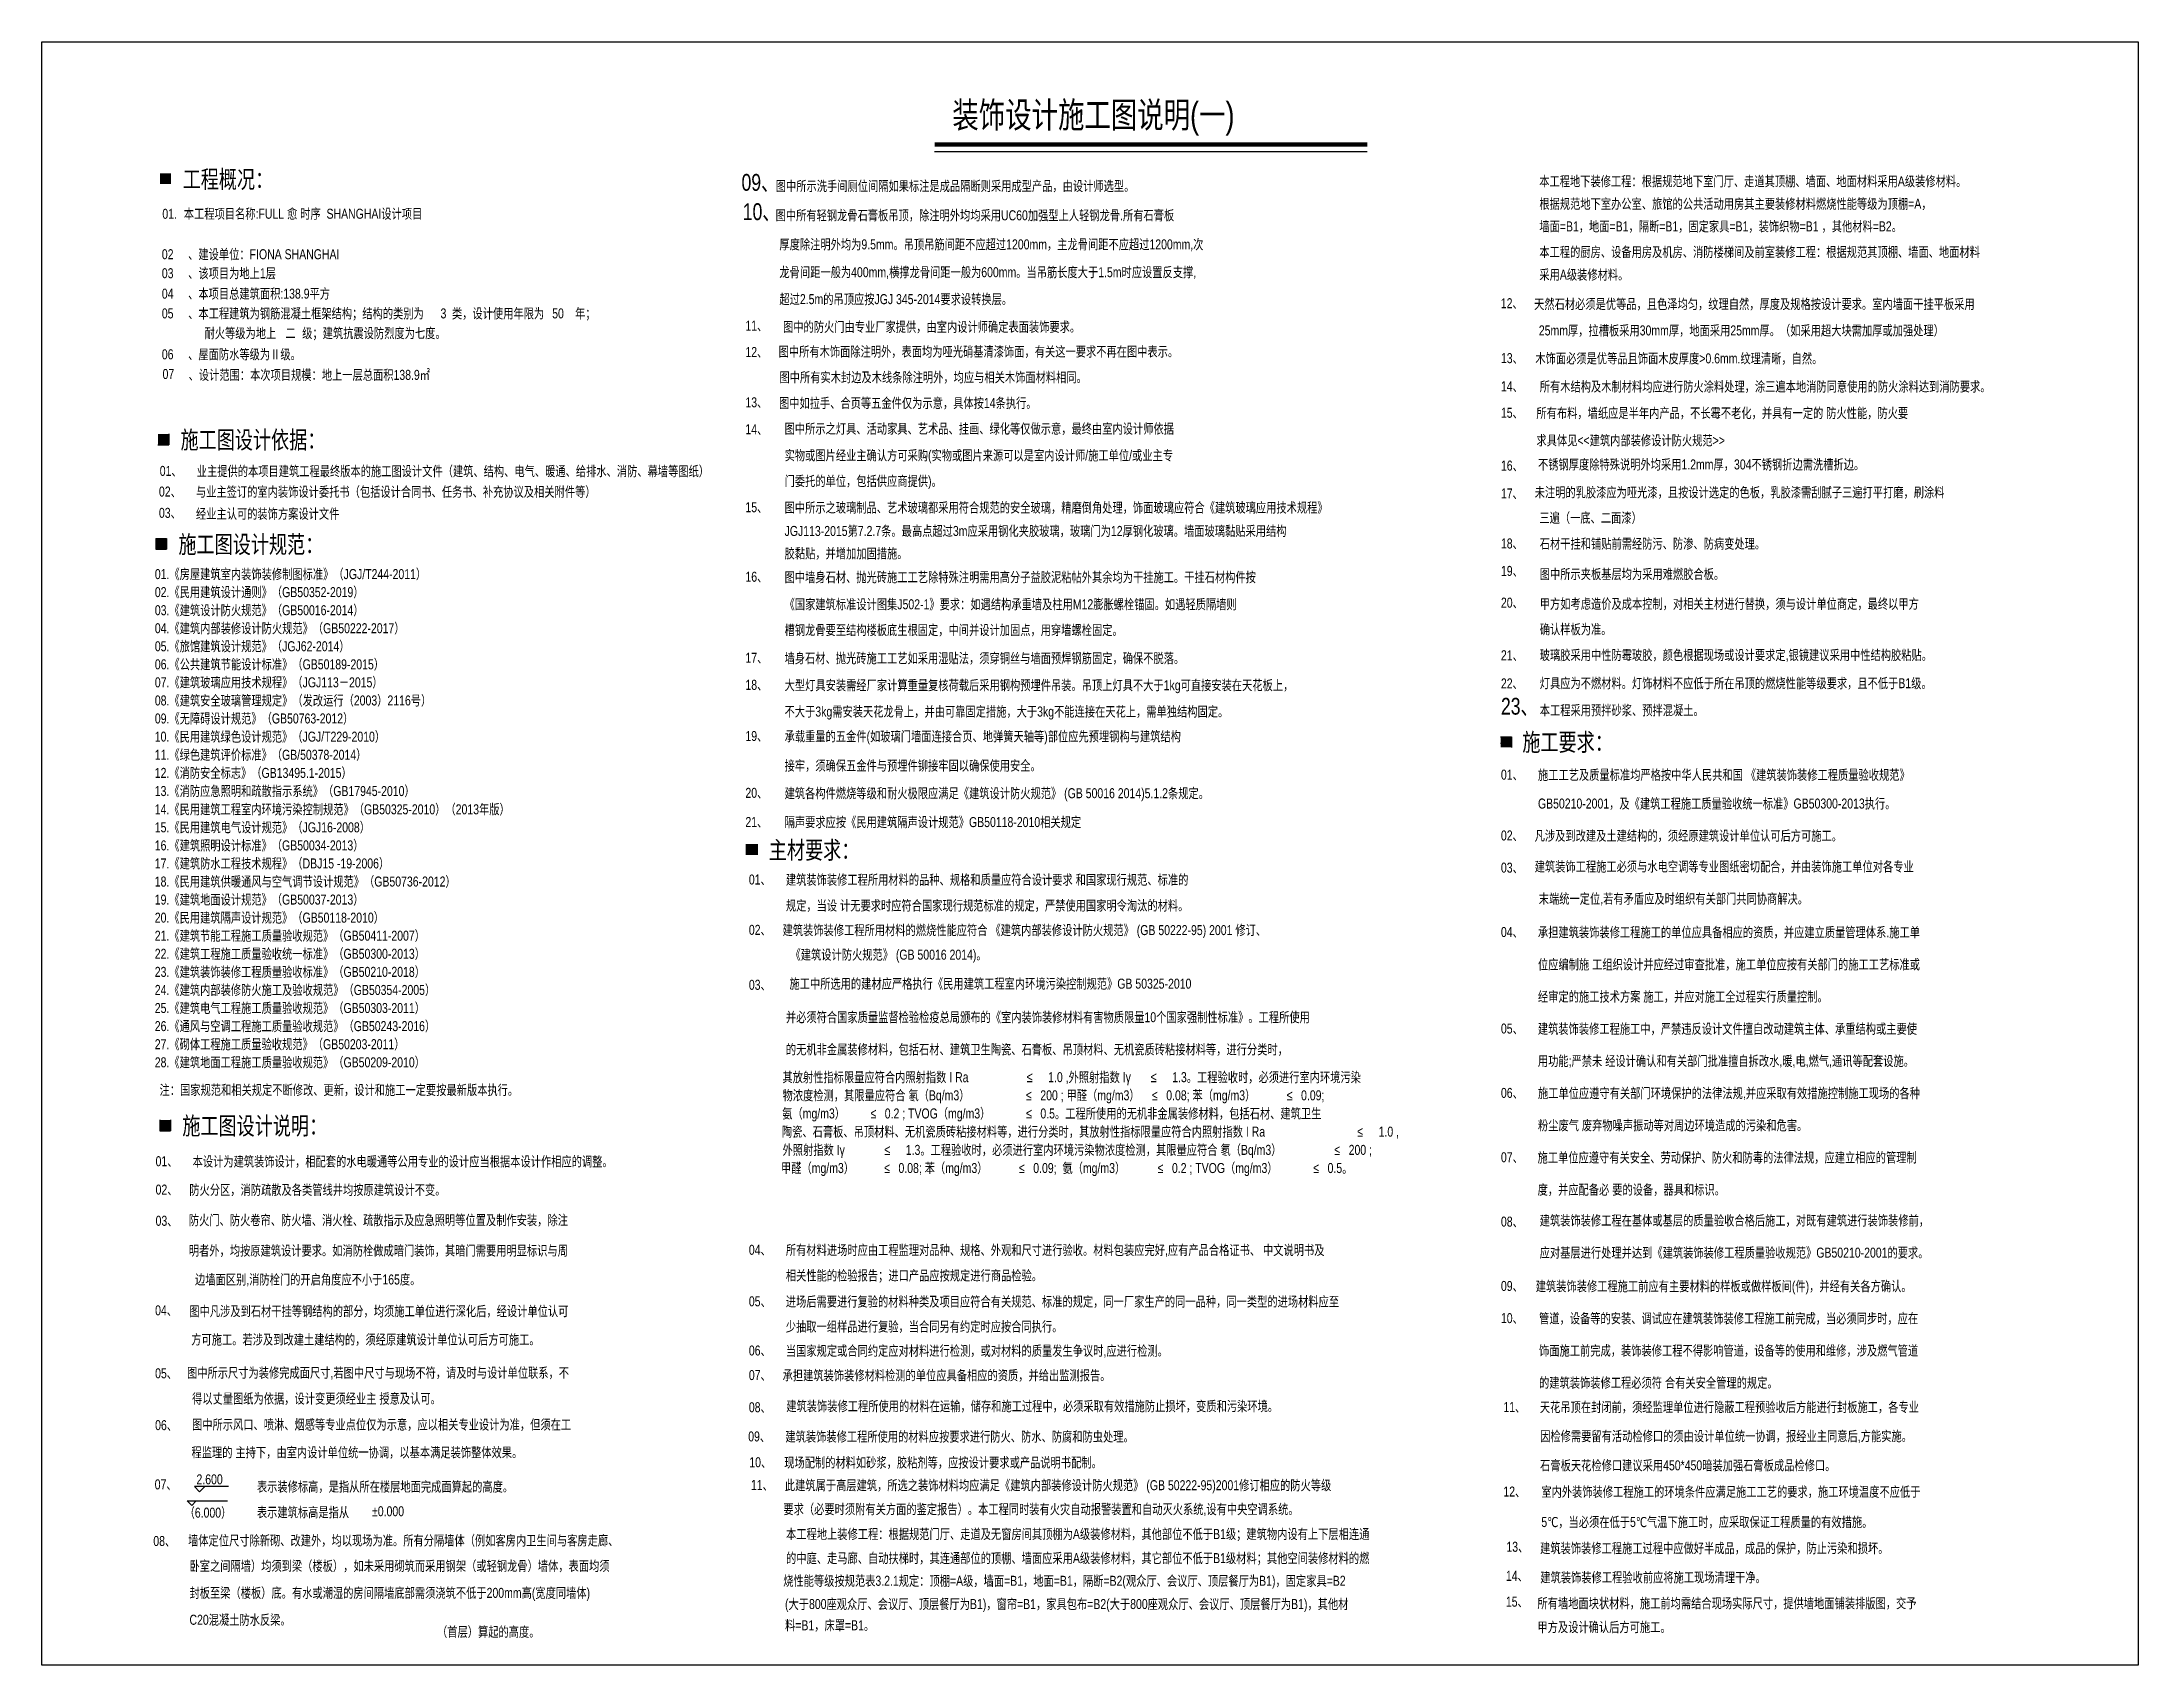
# Model space of a CAD drawing. Header units: millimetres. Extents: x -108685 to 756730, y -311791 to -113.
# Drawn here: x 38324 to 38847, y -518 to -113 of the extents above; entities that cross this region are included whole.
import ezdxf

# ---------------------------------------------------------------- set-up
doc = ezdxf.new("R2010")
doc.units = ezdxf.units.MM
for name, color, linetype in [('7-REFE', 50, 'Continuous'), ('IBS-Notes', 33, 'Continuous'), ('W-文字', 35, 'Continuous'), ('名称', 50, 'Continuous')]:
    doc.layers.add(name, color=color, linetype=linetype)
doc.styles.add('-宋体', font='arial.ttf', dxfattribs={"width": 0.75})

msp = doc.modelspace()

# ---------------------------------------------------------------- texts
at = {"layer": '7-REFE', "color": 44, "style": '-宋体', "width": 0.75}
for s, height, p in [('工程概况：', 4.418, (38358.79, -149.47, -0.43)), ('09、', 4.192, (38498.3, -150.14)), ('10、', 4.192, (38498.61, -157.45)), ('施工图设计依据：', 4.418, (38358.26, -214.51, -0.43)), ('施工图设计规范：', 4.418, (38357.74, -240.61, -0.43)), ('23、', 4.192, (38687.86, -280.9, -56.19)), ('施工要求：', 4.418, (38693.2, -289.98, -0.43)), ('主材要求：', 4.418, (38505.11, -316.91, -56.19)), ('施工图设计说明：', 4.418, (38358.71, -385.74, -0.43))]:
    msp.add_text(s, height=height, dxfattribs=at).set_placement(p)
at = {"layer": 'IBS-Notes', "color": 44, "linetype": 'ByBlock', "style": '-宋体', "width": 0.75}
msp.add_text('装饰设计施工图说明(一)', height=6.4444, dxfattribs=at).set_placement((38550.93, -134.41))
at = {"layer": '名称', "color": 44, "style": '-宋体', "width": 0.75}
for s, p in [('本工程地下装修工程：根据规范地下室门厅、走道其顶棚、墙面、地面材料采用A级装修材料。', (38697.42, -149.01, -56.19)), (' 图中所示洗手间厕位间隔如果标注是成品隔断则采用成型产品，由设计师选型。', (38506.12, -150.2)), ('01.', (38353.73, -157.14)), ('本工程项目名称:FULL 愈 时序  SHANGHAI设计项目', (38359.09, -157.12)), (' 图中所有轻钢龙骨石膏板吊顶，除注明外均均采用UC60加强型上人轻钢龙骨.所有石膏板', (38506.08, -157.51)), ('根据规范地下室办公室、旅馆的公共活动用房其主要装修材料燃烧性能等级为顶棚=A，', (38697.45, -154.64)), ('厚度除注明外均为9.5mm。吊顶吊筋间距不应超过1200mm，主龙骨间距不应超过1200mm,次', (38507.76, -164.77)), ('墙面=B1，地面=B1，隔断=B1，固定家具=B1，装饰织物=B1 ，其他材料=B2。 ', (38697.45, -160.28)), ('02', (38353.6, -167.23)), ('、建设单位：FIONA SHANGHAI', (38360.17, -167.23)), ('本工程的厨房、设备用房及机房、消防楼梯间及前室装修工程：根据规范其顶棚、墙面、地面材料', (38697.45, -166.67)), ('03', (38353.6, -171.97)), ('、该项目为地上1层', (38360.17, -171.97)), ('龙骨间距一般为400mm,横撑龙骨间距一般为600mm。当吊筋长度大于1.5m时应设置反支撑,', (38507.76, -171.71)), ('采用A级装修材料。', (38697.45, -172.33)), ('04', (38353.6, -177.07)), ('、本项目总建筑面积:138.9平方', (38360.17, -177.07)), ('超过2.5m的吊顶应按JGJ 345-2014要求设转换层。', (38507.76, -178.44)), ('12、', (38687.83, -179.46, -56.19)), (' 天然石材必须是优等品，且色泽均匀，纹理自然，厚度及规格按设计要求。室内墙面干挂平板采用', (38695.41, -179.66, -112.38)), ('05', (38353.6, -182)), ('、本工程建筑为钢筋混凝土框架结构；结构的类别为', (38360.17, -182)), ('3', (38423.17, -182)), ('类，设计使用年限为', (38426.02, -182)), ('50', (38451.04, -182)), ('年；', (38456.75, -182)), ('11、', (38499.27, -185.06)), ('图中的防火门由专业厂家提供，由室内设计师确定表面装饰要求。', (38508.66, -185.35)), ('耐火等级为地上', (38364.26, -186.92)), ('二 ', (38384.46, -186.92)), ('级；建筑抗震设防烈度为七度。', (38388.64, -186.92)), ('25mm厚，拉槽板采用30mm厚，地面采用25mm厚。（如采用超大块需加厚或加强处理）', (38697.32, -186.25, -56.19)), ('06', (38353.6, -192.21)), ('、屋面防水等级为Ⅱ级。', (38360.17, -192.21)), ('12、', (38499.27, -191.63)), (' 图中所有木饰面除注明外，表面均为哑光硝基清漆饰面，有关这一要求不再在图中表示。', (38506.83, -191.52)), ('13、', (38687.86, -193.17, -56.19)), (' 木饰面必须是优等品且饰面木皮厚度>0.6mm.纹理清晰，自然。', (38695.73, -193.23, -56.19)), ('07', (38353.78, -197.13)), ('、设计范围：本次项目规模：地上一层总面积138.9㎡', (38360.28, -197.34)), (' 图中所有实木封边及木线条除注明外，均应与相关木饰面材料相同。', (38507.04, -197.93, -111.53)), ('14、', (38687.86, -200.2, -56.19)), ('所有木结构及木制材料均应进行防火涂料处理，涂三遍本地消防同意使用的防火涂料达到消防要求。', (38697.55, -200.25, -56.19)), ('13、', (38499.27, -204.19)), (' 图中如拉手、合页等五金件仅为示意，具体按14条执行。', (38506.92, -204.37)), (' 所有布料，墙纸应是半年内产品，不长霉不老化，并具有一定的 防火性能，防火要', (38695.99, -206.86, -56.19)), ('14、', (38499.27, -210.9)), ('图中所示之灯具、活动家具、艺术品、挂画、绿化等仅做示意，最终由室内设计师依据', (38509.05, -210.77, -111.53)), ('15、', (38687.86, -206.8, -56.19)), (' 求具体见<<建筑内部装修设计防火规范>>', (38695.99, -213.69, -56.19)), ('01、', (38353.08, -221.31, -0.43)), ('业主提供的本项目建筑工程最终版本的施工图设计文件（建筑、结构、电气、暖通、给排水、消防、幕墙等图纸） ', (38362.32, -221.37, -0.43)), ('实物或图片经业主确认方可采购(实物或图片来源可以是室内设计师/施工单位/或业主专', (38509.05, -217.43, -111.53)), ('16、', (38687.86, -219.99, -56.19)), ('不锈钢厚度除特殊说明外均采用1.2mm厚，304不锈钢折边需洗槽折边。', (38697.11, -219.7, -56.19)), ('02、', (38352.88, -226.47, -0.43)), ('与业主签订的室内装饰设计委托书（包括设计合同书、任务书、补充协议及相关附件等） ', (38362.12, -226.52, -0.43)), ('门委托的单位，包括供应商提供)。 ', (38509.05, -223.84, -111.53)), ('17、', (38687.86, -226.94, -56.19)), (' 未注明的乳胶漆应为哑光漆，且按设计选定的色板，乳胶漆需刮腻子三遍打平打磨，刷涂料', (38695.55, -226.66, -56.19)), ('03、', (38352.88, -231.78, -0.43)), ('经业主认可的装饰方案设计文件', (38362.12, -232.01, -0.43)), ('15、', (38499.27, -230.37)), ('图中所示之玻璃制品、艺术玻璃都采用符合规范的安全玻璃，精磨倒角处理，饰面玻璃应符合《建筑玻璃应用技术规程》', (38509.05, -230.46, -111.53)), ('三遍（一底、二面漆）', (38697.45, -233.01, -56.19)), ('JGJ113-2015第7.2.7条。最高点超过3m应采用钢化夹胶玻璃，玻璃门为12厚钢化玻璃。墙面玻璃黏贴采用结构', (38509.05, -236.3, -111.53)), ('胶黏贴，并增加加固措施。 ', (38509.05, -241.9, -111.53)), ('18、', (38687.86, -239.42, -56.19)), ('石材干挂和铺贴前需经防污、防渗、防病变处理。', (38697.55, -239.48, -56.19)), ('       01.《房屋建筑室内装饰装修制图标准》（JGJ/T244-2011）', (38346.76, -247.07)), ('16、', (38499.27, -247.73)), ('图中墙身石材、抛光砖施工工艺除特殊注明需用高分子益胶泥粘帖外其余均为干挂施工。干挂石材构件按', (38509.05, -247.83, -111.53)), ('19、', (38687.86, -246.28, -56.19)), ('图中所示夹板基层均为采用难燃胶合板。', (38697.55, -247.06, -56.19)), ('       02.《民用建筑设计通则》（GB50352-2019）', (38346.76, -251.57)), ('       03.《建筑设计防火规范》（GB50016-2014）', (38346.76, -256.08)), ('《国家建筑标准设计图集J502-1》要求：如遇结构承重墙及柱用M12膨胀螺栓锚固。如遇轻质隔墙则', (38509.05, -254.6, -111.53)), ('20、', (38687.86, -254.19, -56.19)), ('甲方如考虑造价及成本控制，对相关主材进行替换，须与设计单位商定，最终以甲方', (38697.55, -254.49, -56.19)), ('       04.《建筑内部装修设计防火规范》（GB50222-2017）', (38346.76, -260.58)), ('槽钢龙骨要至结构楼板底生根固定，中间并设计加固点，用穿墙螺栓固定。', (38509.05, -261.03, -111.53)), ('确认样板为准。', (38697.55, -260.84, -56.19)), ('       05.《旅馆建筑设计规范》（JGJ62-2014）', (38346.76, -265.08)), ('       06.《公共建筑节能设计标准》（GB50189-2015）', (38346.76, -269.59)), ('17、', (38499.27, -267.96)), ('墙身石材、抛光砖施工工艺如采用湿贴法，须穿铜丝与墙面预焊钢筋固定，确保不脱落。', (38509.05, -268.06, -111.53)), ('21、', (38687.86, -267.33, -56.19)), ('玻璃胶采用中性防霉玻胶，颜色根据现场或设计要求定,银镜建议采用中性结构胶粘贴。', (38697.55, -267.27, -56.19)), ('       07.《建筑玻璃应用技术规程》（JGJ113－2015）', (38346.76, -274.09)), ('大型灯具安装需经厂家计算重量复核荷载后采用钢构预埋件吊装。吊顶上灯具不大于1kg可直接安装在天花板上，', (38509.05, -274.8, -111.53)), ('22、', (38687.86, -274.36, -56.19)), ('灯具应为不燃材料。灯饰材料不应低于所在吊顶的燃烧性能等级要求，且不低于B1级。', (38697.55, -274.3, -56.19)), ('       08.《建筑安全玻璃管理规定》（发改运行（2003）2116号）', (38346.76, -278.61)), ('18、', (38499.27, -274.71)), ('       09.《无障碍设计规范》（GB50763-2012）', (38346.76, -283.11)), ('不大于3kg需安装天花龙骨上，并由可靠固定措施，大于3kg不能连接在天花上，需单独结构固定。', (38509.05, -281.38, -111.53)), ('本工程采用预拌砂浆、预拌混凝土。', (38697.55, -281.06, -56.19)), ('      10.《民用建筑绿色设计规范》（JGJ/T229-2010）', (38347.47, -287.64)), ('19、', (38499.27, -287.48)), ('承载重量的五金件(如玻璃门墙面连接合页、地弹簧天轴等)部位应先预埋钢构与建筑结构', (38509.05, -287.57, -111.53)), ('      11.《绿色建筑评价标准》（GB/50378-2014）', (38347.47, -292.17)), ('接牢，须确保五金件与预埋件铆接牢固以确保使用安全。', (38509.05, -294.87, -111.53)), ('      12.《消防安全标志》（GB13495.1-2015）', (38347.47, -296.69)), ('01、', (38687.86, -297.13, -0.43)), ('施工工艺及质量标准均严格按中华人民共和国 《建筑装饰装修工程质量验收规范》', (38697.1, -297.18, -0.43)), ('      13.《消防应急照明和疏散指示系统》（GB17945-2010）', (38347.47, -301.22)), ('      14.《民用建筑工程室内环境污染控制规范》（GB50325-2010）（2013年版）', (38347.47, -305.78)), ('20、', (38499.27, -301.67)), ('建筑各构件燃烧等级和耐火极限应满足《建筑设计防火规范》 (GB 50016 2014)5.1.2条规定。', (38509.05, -301.76, -111.53)), ('GB50210-2001，及《建筑工程施工质量验收统一标准》GB50300-2013执行。', (38697.1, -304.34, -0.43)), ('      15.《民用建筑电气设计规范》（JGJ16-2008）', (38347.47, -310.28)), ('21、', (38499.27, -308.94)), ('隔声要求应按《民用建筑隔声设计规范》GB50118-2010相关规定', (38509.05, -308.97, -111.53)), ('      16.《建筑照明设计标准》（GB50034-2013）', (38347.47, -314.79)), ('02、', (38687.86, -312.31, -0.43)), (' 凡涉及到改建及土建结构的，须经原建筑设计单位认可后方可施工。', (38695.55, -312.37, -0.43)), ('      17.《建筑防水工程技术规程》（DBJ15 -19-2006）', (38347.47, -319.29)), ('03、', (38687.86, -320.34, -0.43)), (' 建筑装饰工程施工必须与水电空调等专业图纸密切配合，并由装饰施工单位对各专业', (38695.55, -320.06, -0.43)), ('      18.《民用建筑供暖通风与空气调节设计规范》（GB50736-2012）', (38347.47, -323.81)), ('01、', (38500.13, -323.3, -56.19)), ('建筑装饰装修工程所用材料的品种、规格和质量应符合设计要求 和国家现行规范、标准的', (38509.37, -323.36, -56.19)), ('      19.《建筑地面设计规范》（GB50037-2013）', (38347.47, -328.31)), ('规定，当设 计无要求时应符合国家现行规范标准的规定，严禁使用国家明令淘汰的材料。', (38509.37, -329.79, -56.19)), ('末端统一定位,若有矛盾应及时组织有关部门共同协商解决。', (38697.3, -328.09, -0.43)), ('      20.《民用建筑隔声设计规范》（GB50118-2010）', (38347.47, -332.82)), ('      21.《建筑节能工程施工质量验收规范》（GB50411-2007）', (38347.47, -337.33)), ('02、', (38500.13, -335.87, -56.19)), (' 建筑装饰装修工程所用材料的燃烧性能应符合 《建筑内部装修设计防火规范》 (GB 50222-95) 2001 修订、', (38507.82, -335.93, -56.19)), ('04、', (38687.86, -336.41, -0.43)), ('承担建筑装饰装修工程施工的单位应具备相应的资质，并应建立质量管理体系.施工单', (38697.1, -336.46, -0.43)), ('      22.《建筑工程施工质量验收统一标准》（GB50300-2013）', (38347.47, -341.85)), ('《建筑设计防火规范》 (GB 50016 2014)。', (38510.53, -342.06, -56.19)), ('      23.《建筑装饰装修工程质量验收标准》（GB50210-2018）', (38347.47, -346.36)), ('位应编制施 工组织设计并应经过审查批准，施工单位应按有关部门的施工工艺标准或', (38697.1, -344.5, -0.43)), ('      24.《建筑内部装修防火施工及验收规范》（GB50354-2005）', (38347.47, -350.87)), ('03、', (38500.13, -349.59, -56.19)), ('施工中所选用的建材应严格执行《民用建筑工程室内环境污染控制规范》GB 50325-2010  ', (38510.26, -349.3, -56.19)), ('经审定的施工技术方案 施工，并应对施工全过程实行质量控制。', (38697.1, -352.53, -0.43)), ('      25.《建筑电气工程施工质量验收规范》（GB50303-2011）', (38347.47, -355.38)), ('并必须符合国家质量监督检验检疫总局颁布的《室内装饰装修材料有害物质限量10个国家强制性标准》。工程所使用 ', (38509.37, -357.67, -56.19)), ('      26.《通风与空调工程施工质量验收规范》（GB50243-2016）', (38347.47, -359.9)), ('05、', (38687.86, -360.5, -0.43)), ('建筑装饰装修工程施工中，严禁违反设计文件擅自改动建筑主体、承重结构或主要使', (38697.08, -360.56, -0.43)), ('      27.《砌体工程施工质量验收规范》（GB50203-2011）', (38347.47, -364.41)), ('      28.《建筑地面工程施工质量验收规范》（GB50209-2010）', (38347.47, -368.93)), ('的无机非金属装修材料，包括石材、建筑卫生陶瓷、石膏板、吊顶材料、无机瓷质砖粘接材料等，进行分类时，', (38509.37, -365.71, -56.19)), ('用功能;严禁未 经设计确认和有关部门批准擅自拆改水,暖,电,燃气,通讯等配套设施。', (38697.08, -368.59, -0.43)), ('其放射性指标限量应符合内照射指数 I Ra ', (38508.51, -372.64)), ('≤ ', (38569.51, -372.64)), ('1.0 ,外照射指数 Iγ ', (38574.84, -372.64)), ('≤ ', (38600.46, -372.64)), ('1.3。工程验收时，必须进行室内环境污染', (38605.8, -372.64)), ('注：国家规范和相关规定不断修改、更新，设计和施工一定要按最新版本执行。', (38353.03, -375.83, -0.43)), ('物浓度检测，其限量应符合 氡（Bq/m3） ', (38508.54, -377.17)), ('≤', (38569.32, -377.17)), ('200 ; 甲醛（mg/m3） ', (38572.88, -377.17)), ('≤', (38600.76, -377.17)), ('0.08; 苯（mg/m3） ', (38604.32, -377.17)), ('≤', (38634.41, -377.17)), ('0.09;', (38637.97, -377.17)), ('06、', (38687.86, -376.57, -0.43)), ('施工单位应遵守有关部门环境保护的法律法规,并应采取有效措施控制施工现场的各种', (38697.1, -376.62, -0.43)), ('氨（mg/m3） ', (38508.46, -381.7)), ('≤', (38530.5, -381.7)), ('0.2 ; TVOG（mg/m3） ', (38534.05, -381.7)), ('≤', (38569.35, -381.7)), ('0.5。工程所使用的无机非金属装修材料，包括石材、建筑卫生', (38572.9, -381.7)), ('粉尘废气 废弃物噪声振动等对周边环境造成的污染和危害。', (38697.1, -384.66, -0.43)), ('陶瓷、石膏板、吊顶材料、无机瓷质砖粘接材料等，进行分类时，其放射性指标限量应符合内照射指数 I Ra ', (38508.38, -386.24)), ('≤ ', (38652, -386.24)), ('1.0 ,', (38657.33, -386.24)), ('01、', (38352.04, -393.62, -0.86)), ('本设计为建筑装饰设计，相配套的水电暖通等公用专业的设计应当根据本设计作相应的调整。', (38361.28, -393.68, -0.86)), ('甲醛（mg/m3） ', (38508.15, -395.32)), ('外照射指数 Iγ ', (38508.54, -390.79)), ('≤ ', (38533.97, -390.79)), ('0.08; 苯（mg/m3） ', (38537.47, -395.32)), ('1.3。工程验收时，必须进行室内环境污染物浓度检测，其限量应符合 氡（Bq/m3） ', (38539.3, -390.79)), ('0.09;  氨（mg/m3） ', (38571.12, -395.32)), ('0.2 ; TVOG（mg/m3） ', (38605.74, -395.32)), ('≤', (38646.29, -390.79)), ('200 ;', (38649.85, -390.79)), ('07、', (38687.86, -392.63, -0.43)), ('施工单位应遵守有关安全、劳动保护、防火和防毒的法律法规，应建立相应的管理制', (38697.01, -392.69, -0.43)), ('≤', (38533.91, -395.32)), ('≤', (38567.56, -395.32)), ('≤', (38602.18, -395.32)), ('≤', (38641.03, -395.32)), ('0.5。', (38644.59, -395.32)), ('02、', (38352.04, -400.7, -0.86)), (' 防火分区，消防疏散及各类管线井均按原建筑设计不变。', (38359.73, -400.76, -0.86)), ('度，并应配备必 要的设备，器具和标识。', (38697.01, -400.72, -0.43)), ('03、', (38352.04, -408.49, -0.86)), (' 防火门、防火卷帘、防火墙、消火栓、疏散指示及应急照明等位置及制作安装，除注', (38359.61, -408.32, -0.86)), ('08、', (38687.86, -408.7, -0.43)), ('建筑装饰装修工程在基体或基层的质量验收合格后施工，对既有建筑进行装饰装修前，', (38697.53, -408.41, -0.43)), (' 明者外，均按原建筑设计要求。如消防栓做成暗门装饰，其暗门需要用明显标识与周', (38359.61, -415.92, -0.86)), ('04、', (38500.13, -415.73, -56.19)), ('所有材料进场时应由工程监理对品种、规格、外观和尺寸进行验收。材料包装应完好,应有产品合格证书、 中文说明书及', (38509.37, -415.79, -56.19)), ('应对基层进行处理并达到《建筑装饰装修工程质量验收规范》GB50210-2001的要求。', (38697.53, -416.44, -0.43)), ('边墙面区别,消防栓门的开启角度应不小于165度。', (38361.89, -423.14, -0.86)), ('相关性能的检验报告；进口产品应按规定进行商品检验。 ', (38509.37, -422.14, -56.19)), ('09、', (38687.86, -424.76, -0.43)), (' 建筑装饰装修工程施工前应有主要材料的样板或做样板间(件)，并经有关各方确认。', (38695.82, -424.82, -0.43)), ('04、', (38351.92, -430.84, -0.86)), (' 图中凡涉及到石材干挂等钢结构的部分，均须施工单位进行深化后，经设计单位认可', (38359.73, -431.04, -0.86)), ('05、', (38500.13, -428.59, -56.19)), ('进场后需要进行复验的材料种类及项目应符合有关规范、标准的规定，同一厂家生产的同一品种，同一类型的进场材料应至', (38509.35, -428.65, -56.19)), ('少抽取一组样品进行复验，当合同另有约定时应按合同执行。', (38509.35, -434.89, -56.19)), ('10、', (38687.86, -432.79, -0.43)), ('管道，设备等的安装、调试应在建筑装饰装修工程施工前完成，当必须同步时，应在', (38697.38, -432.85, -0.43)), ('方可施工。若涉及到改建土建结构的，须经原建筑设计单位认可后方可施工。', (38360.94, -438.13, -0.43)), ('06、', (38500.13, -440.87, -56.19)), ('当国家规定或合同约定应对材料进行检测，或对材料的质量发生争议时,应进行检测。', (38509.37, -440.93, -56.19)), ('饰面施工前完成，装饰装修工程不得影响管道，设备等的使用和维修，涉及燃气管道', (38697.38, -440.88, -0.43)), ('05、', (38351.92, -446.55, -0.86)), (' 图中所示尺寸为装修完成面尺寸,若图中尺寸与现场不符，请及时与设计单位联系，不', (38359.16, -446.41, -0.86)), ('07、', (38500.13, -447, -56.19)), (' 承担建筑装饰装修材料检测的单位应具备相应的资质，并给出监测报告。', (38507.82, -447.06, -56.19)), ('得以丈量图纸为依据，设计变更须经业主 授意及认可。', (38361.14, -452.86, -0.86)), ('的建筑装饰装修工程必须符 合有关安全管理的规定。', (38697.38, -448.91, -0.43)), ('08、', (38500.13, -455.03, -56.19)), ('建筑装饰装修工程所使用的材料在运输，储存和施工过程中，必须采取有效措施防止损坏，变质和污染环境。 ', (38509.47, -454.75, -56.19)), ('11、', (38688.47, -454.98, -0.43)), ('天花吊顶在封闭前，须经监理单位进行隐蔽工程预验收后方能进行封板施工，各专业', (38697.58, -454.98, -0.43)), ('06、', (38351.92, -459.5, -0.86)), ('图中所示风口、喷淋、烟感等专业点位仅为示意，应以相关专业设计为准，但须在工', (38361.14, -459.35, -0.86)), ('09、', (38499.97, -462.31, -56.19)), ('建筑装饰装修工程所使用的材料应按要求进行防火、防水、防腐和防虫处理。', (38509.25, -462.36, -56.19)), ('因检修需要留有活动检修口的须由设计单位统一协调，报经业主同意后,方能实施。', (38697.65, -462.24, -0.43)), ('程监理的 主持下，由室内设计单位统一协调，以基本满足装饰整体效果。', (38361.01, -466.29, -0.86)), ('2.600', (38362.25, -473.02, 16.3)), ('10、', (38500.24, -468.76, -56.19)), ('现场配制的材料如砂浆，胶粘剂等，应按设计要求或产品说明书配制。', (38508.95, -468.82, -56.19)), ('石膏板天花检修口建议采用450*450暗装加强石膏板成品检修口。', (38697.65, -469.54, -0.43)), ('07、', (38351.82, -474.29, -0.43)), ('表示装修标高，是指从所在楼层地面完成面算起的高度。', (38377.34, -474.85, -0.43)), ('11、', (38500.65, -474.43, -56.19)), ('此建筑属于高层建筑，所选之装饰材料均应满足《建筑内部装修设计防火规范》 (GB 50222-95)2001修订相应的防火等级', (38509.11, -474.49, -56.19)), ('12、', (38688.47, -476.07, -0.43)), ('室内外装饰装修工程施工的环境条件应满足施工工艺的要求，施工环境温度不应低于', (38697.95, -476.13, -0.43)), ('（6.000）', (38359.28, -481.34, 51.38)), ('表示建筑标高是指从', (38377.33, -481.25, 51.38)), ('%%P0.000', (38406.07, -480.99, 51.38)), ('要求（必要时须附有关方面的鉴定报告）。本工程同时装有火灾自动报警装置和自动灭火系统,设有中央空调系统。', (38508.75, -480.47, -56.19)), ('5℃，当必须在低于5℃气温下施工时，应采取保证工程质量的有效措施。', (38697.95, -483.68, -0.43)), ('08、', (38351.47, -488.42, -0.43)), ('墙体定位尺寸除新砌、改建外，均以现场为准。所有分隔墙体（例如客房内卫生间与客房走廊、', (38360.15, -488.28, -0.43)), ('本工程地上装修工程：根据规范门厅、走道及无窗房间其顶棚为A级装修材料，其他部位不低于B1级；建筑物内设有上下层相连通', (38509.41, -486.68, -56.19)), ('卧室之间隔墙）均须到梁（楼板），如未采用砌筑而采用钢架（或轻钢龙骨）墙体，表面均须', (38360.5, -494.64, -0.43)), ('的中庭、走马廊、自动扶梯时，其连通部位的顶棚、墙面应采用A级装修材料，其它部位不低于B1级材料；其他空间装修材料的燃', (38509.41, -492.69, -56.19)), ('13、', (38689.22, -489.86, -0.43)), (' 建筑装饰装修工程施工过程中应做好半成品，成品的保护，防止污染和损坏。', (38696.91, -490.2, -0.43)), ('烧性能等级按规范表3.2.1规定：顶棚=A级，墙面=B1，地面=B1，隔断=B2(观众厅、会议厅、顶层餐厅为B1)，固定家具=B2', (38508.7, -498.35, -56.19)), ('14、', (38689.1, -497.11, -0.43)), (' 建筑装饰装修工程验收前应将施工现场清理干净。', (38696.97, -497.49, -0.43)), ('封板至梁（楼板）底。有水或潮湿的房间隔墙底部需须浇筑不低于200mm高(宽度同墙体)', (38360.5, -501.36, -0.43)), ('(大于800座观众厅、会议厅、顶层餐厅为B1)，窗帘=B1，家具包布=B2(大于800座观众厅、会议厅、顶层餐厅为B1)，其他材', (38509.16, -504.15, -3317.47)), ('15、', (38689.1, -503.57, -0.43)), ('所有墙地面块状材料，施工前均需结合现场实际尺寸，提供墙地面铺装排版图，交予', (38696.97, -503.94, -0.43)), ('C20混凝土防水反梁。', (38360.5, -508.08, -0.43)), ('料=B1，床罩=B1。', (38509.16, -509.45, -3317.47)), ('甲方及设计确认后方可施工。', (38696.97, -509.91, -0.43)), ('（首层）算起的高度。', (38422.29, -511.09, 51.38))]:
    msp.add_text(s, height=2.5, dxfattribs=at).set_placement(p)

# ---------------------------------------------------------------- linework, layer by layer
at = {"layer": '7-REFE', "color": 44}
for p, q in [((38352.63, -213.52, -0.43), (38355.32, -213.52, -0.43)), ((38355.32, -210.83, -0.43), (38355.32, -213.52, -0.43)), ((38352.11, -236.93, -0.43), (38352.11, -239.62, -0.43)), ((38352.11, -236.93, -0.43), (38354.8, -236.93, -0.43)), ((38352.11, -239.62, -0.43), (38354.8, -239.62, -0.43)), ((38354.8, -236.93, -0.43), (38354.8, -239.62, -0.43)), ((38687.78, -286.4, -0.43), (38690.47, -286.4, -0.43)), ((38687.78, -286.4, -0.43), (38690.47, -286.4, -0.43)), ((38690.47, -286.4, -0.43), (38690.47, -289.09, -0.43)), ((38690.47, -286.4, -0.43), (38690.47, -289.09, -0.43)), ((38687.78, -287.99, -0.43), (38690.47, -287.99, -0.43)), ((38687.78, -287.99, -0.43), (38690.47, -287.99, -0.43)), ((38353.08, -382.06, -0.43), (38353.08, -384.76, -0.43)), ((38353.08, -384.76, -0.43), (38355.78, -384.76, -0.43)), ((38355.78, -382.06, -0.43), (38355.78, -384.76, -0.43))]:
    msp.add_line(p, q, dxfattribs=at)
for points in [[(38353.16, -145.79, -0.43), (38355.86, -145.79, -0.43), (38353.16, -148.49, -0.43), (38355.86, -148.49, -0.43)], [(38352.63, -210.83, -0.43), (38355.32, -210.83, -0.43), (38352.63, -213.52, -0.43), (38355.32, -213.52, -0.43)], [(38352.11, -236.93, -0.43), (38354.8, -236.93, -0.43), (38352.11, -239.62, -0.43), (38354.8, -239.62, -0.43)], [(38687.78, -286.4, -0.43), (38690.47, -286.4, -0.43), (38687.78, -289.09, -0.43), (38690.47, -289.09, -0.43)], [(38353.08, -382.06, -0.43), (38355.78, -382.06, -0.43), (38353.08, -384.76, -0.43), (38355.78, -384.76, -0.43)]]:
    msp.add_solid(points, dxfattribs=at)
at = {"layer": 'IBS-Notes', "color": 44, "linetype": 'ByBlock', "const_width": 1.07}
msp.add_lwpolyline([(38546.48, -138.56), (38654.47, -138.56)], dxfattribs=at)
at = {"layer": 'IBS-Notes', "color": 44, "linetype": 'ByBlock'}
msp.add_lwpolyline([(38546.48, -140.37), (38654.47, -140.37)], dxfattribs=at)
at = {"layer": 'W-文字', "color": 44}
msp.add_lwpolyline([(38323.67, -112.99), (38846.9, -112.99), (38846.9, -518.14), (38323.67, -518.14)], close=True, dxfattribs=at)
at = {"layer": '名称', "color": 44}
for p, q in [((38499.48, -313.23, -56.19), (38499.48, -315.92, -56.19)), ((38499.48, -313.23, -56.19), (38499.48, -315.92, -56.19)), ((38502.17, -313.23, -56.19), (38502.17, -315.92, -56.19)), ((38502.17, -313.23, -56.19), (38502.17, -315.92, -56.19))]:
    msp.add_line(p, q, dxfattribs=at)
for points, elevation in [([(38370.22, -473.59), (38361.72, -473.59), (38363.04, -474.91), (38364.36, -473.59)], 16.3), ([(38362.19, -477.14), (38361.07, -478.27), (38359.94, -477.14), (38369.97, -477.14)], 51.38)]:
    msp.add_lwpolyline(points, dxfattribs=dict(at, elevation=elevation))
msp.add_solid([(38499.48, -313.23, -56.19), (38502.17, -313.23, -56.19), (38499.48, -315.92, -56.19), (38502.17, -315.92, -56.19)], dxfattribs=at)

msp.set_redraw_order([(e.dxf.handle, doc.entitydb.next_handle()) for e in msp.query("TEXT MTEXT ATTDEF DIMENSION ARC_DIMENSION")])  # texts and dimensions are drawn at this point

doc.saveas('drawing.dxf')
